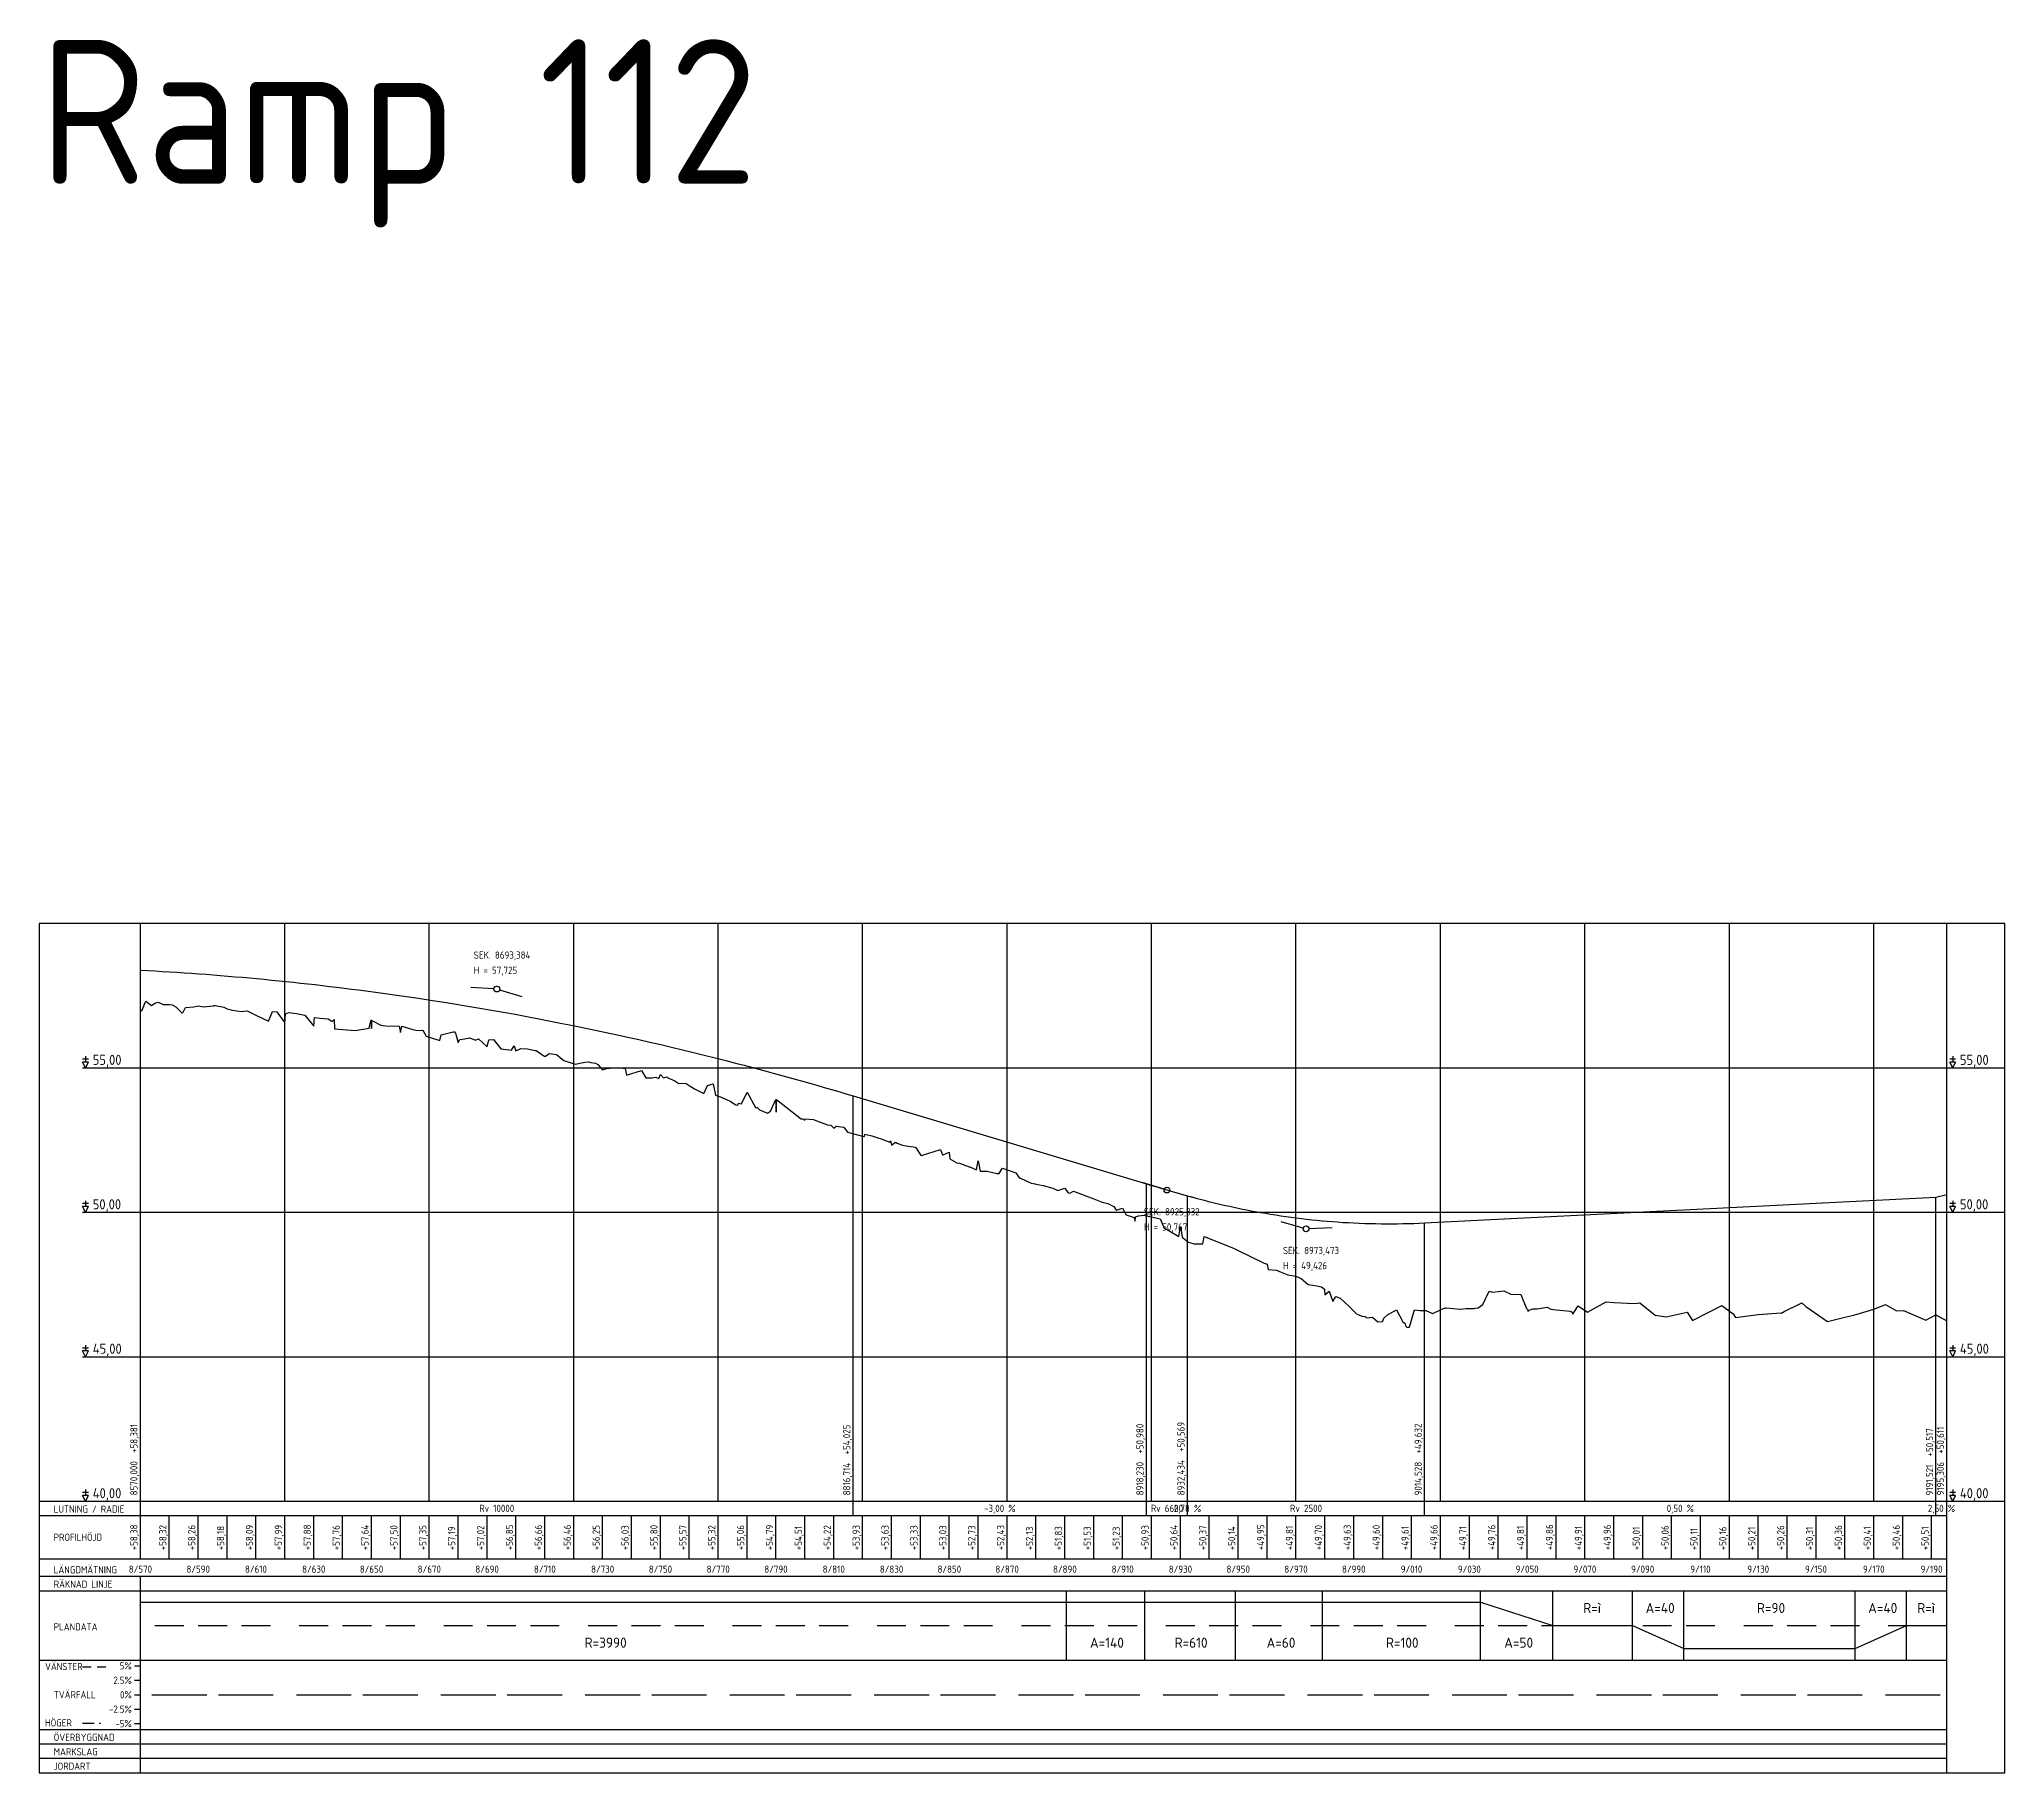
# Model space of a CAD drawing. Header units: metres. Extents: x 166122 to 177816, y 6220705 to 6231023.
# Drawn here: x 173297 to 173977, y 6226764 to 6227364 of the extents above; entities that cross this region are included whole.
import ezdxf
from ezdxf.enums import TextEntityAlignment as Align

# ---------------------------------------------------------------- set-up
doc = ezdxf.new("R2010")
doc.units = ezdxf.units.M
for name, pattern in [('CENTRUMLINJE', [27, 20, -3, 1, -3]), ('DIVIDE', [10, 4, -2, 0, -2, 0, -2]), ('STRECKAD_3', [5, 3, -2])]:
    doc.linetypes.add(name, pattern=pattern)
doc.layers.get('Defpoints').update_dxf_attribs({"color": 5})
for name, color, linetype in [('M-362B', 4, 'Continuous'), ('M-364', 6, 'Continuous'), ('M-368-T', 1, 'Continuous'), ('M-368A', 7, 'Continuous'), ('M-368B', 251, 'Continuous'), ('M-368C', 7, 'CENTRUMLINJE')]:
    doc.layers.add(name, color=color, linetype=linetype)
doc.styles.add('ISO-Anno-50', font='iso.shx', dxfattribs={"height": 5})
doc.styles.add('ISO35', font='ISO3098', dxfattribs={"height": 3.5})
doc.styles.add('P_ISO_25', font='iso.shx', dxfattribs={"height": 4})
doc.styles.add('P_ISO_35', font='ISO', dxfattribs={"height": 3.5})

msp = doc.modelspace()

# ---------------------------------------------------------------- texts
at = {"layer": 'Defpoints', "color": 7, "style": 'ISO-Anno-50'}
msp.add_text('Ramp 112', height=50, dxfattribs=at).set_placement((173297.07, 6227364.15), align=Align.TOP_LEFT)
at = {"layer": 'M-368-T'}
for s, height, style, p in [('SEK. 8693,384', 2.5, 'P_ISO_25', (173447.46, 6227045.91)), ('H = 57,725', 2.5, 'P_ISO_25', (173447.46, 6227040.66)), ('55,00', 3.5, 'P_ISO_35', (173315.57, 6227009.15)), ('55,00', 3.5, 'P_ISO_35', (173961.88, 6227009.15)), ('50,00', 3.5, 'P_ISO_35', (173315.57, 6226959.15)), ('SEK. 8925,332', 2.5, 'P_ISO_25', (173679.41, 6226957.07)), ('50,00', 3.5, 'P_ISO_35', (173961.88, 6226959.15)), ('H = 50,767', 2.5, 'P_ISO_25', (173679.41, 6226951.82)), ('SEK. 8973,473', 2.5, 'P_ISO_25', (173727.55, 6226943.67)), ('H = 49,426', 2.5, 'P_ISO_25', (173727.55, 6226938.42)), ('45,00', 3.5, 'P_ISO_35', (173315.57, 6226909.15)), ('45,00', 3.5, 'P_ISO_35', (173961.88, 6226909.15)), ('40,00', 3.5, 'P_ISO_35', (173315.57, 6226859.15)), ('40,00', 3.5, 'P_ISO_35', (173961.88, 6226859.15)), ('R=ì', 3.5, 'ISO35', (173831.51, 6226819.4)), ('A=40', 3.5, 'ISO35', (173853.09, 6226819.4)), ('R=90', 3.5, 'ISO35', (173891.61, 6226819.4)), ('A=40', 3.5, 'ISO35', (173930.13, 6226819.4)), ('R=ì', 3.5, 'ISO35', (173947.12, 6226819.4)), ('R=3990', 3.5, 'ISO35', (173485.82, 6226807.4)), ('A=140', 3.5, 'ISO35', (173660.76, 6226807.4)), ('R=610', 3.5, 'ISO35', (173690.06, 6226807.4)), ('A=60', 3.5, 'ISO35', (173721.89, 6226807.4)), ('R=100', 3.5, 'ISO35', (173763.21, 6226807.4)), ('A=50', 3.5, 'ISO35', (173804.15, 6226807.4))]:
    msp.add_text(s, height=height, dxfattribs=dict(at, style=style)).set_placement(p)
at = {"layer": 'M-368-T', "style": 'P_ISO_25'}
for s, p in [('8570,000  +58,381', (173331.07, 6226860.15)), ('8816,714  +54,025', (173577.79, 6226860.15)), ('8918,230  +50,980', (173679.3, 6226860.15)), ('8932,434  +50,569', (173693.51, 6226860.15)), ('8932,434  +50,569', (173693.51, 6226860.15)), ('9014,528  +49,632', (173775.6, 6226860.15)), ('9191,521  +50,517', (173952.6, 6226860.15)), ('9195,306  +50,611', (173956.38, 6226860.15)), ('+58,38', (173331.07, 6226841.15)), ('+58,32', (173341.07, 6226841.15)), ('+58,26', (173351.07, 6226841.15)), ('+58,18', (173361.07, 6226841.15)), ('+58,09', (173371.07, 6226841.15)), ('+57,99', (173381.07, 6226841.15)), ('+57,88', (173391.07, 6226841.15)), ('+57,76', (173401.07, 6226841.15)), ('+57,64', (173411.07, 6226841.15)), ('+57,50', (173421.07, 6226841.15)), ('+57,35', (173431.07, 6226841.15)), ('+57,19', (173441.07, 6226841.15)), ('+57,02', (173451.07, 6226841.15)), ('+56,85', (173461.07, 6226841.15)), ('+56,66', (173471.07, 6226841.15)), ('+56,46', (173481.07, 6226841.15)), ('+56,25', (173491.07, 6226841.15)), ('+56,03', (173501.07, 6226841.15)), ('+55,80', (173511.07, 6226841.15)), ('+55,57', (173521.07, 6226841.15)), ('+55,32', (173531.07, 6226841.15)), ('+55,06', (173541.07, 6226841.15)), ('+54,79', (173551.07, 6226841.15)), ('+54,51', (173561.07, 6226841.15)), ('+54,22', (173571.07, 6226841.15)), ('+53,93', (173581.07, 6226841.15)), ('+53,63', (173591.07, 6226841.15)), ('+53,33', (173601.07, 6226841.15)), ('+53,03', (173611.07, 6226841.15)), ('+52,73', (173621.07, 6226841.15)), ('+52,43', (173631.07, 6226841.15)), ('+52,13', (173641.07, 6226841.15)), ('+51,83', (173651.07, 6226841.15)), ('+51,53', (173661.07, 6226841.15)), ('+51,23', (173671.07, 6226841.15)), ('+50,93', (173681.07, 6226841.15)), ('+50,64', (173691.07, 6226841.15)), ('+50,37', (173701.07, 6226841.15)), ('+50,14', (173711.07, 6226841.15)), ('+49,95', (173721.07, 6226841.15)), ('+49,81', (173731.07, 6226841.15)), ('+49,70', (173741.07, 6226841.15)), ('+49,63', (173751.07, 6226841.15)), ('+49,60', (173761.07, 6226841.15)), ('+49,61', (173771.07, 6226841.15)), ('+49,66', (173781.07, 6226841.15)), ('+49,71', (173791.07, 6226841.15)), ('+49,76', (173801.07, 6226841.15)), ('+49,81', (173811.07, 6226841.15)), ('+49,86', (173821.07, 6226841.15)), ('+49,91', (173831.07, 6226841.15)), ('+49,96', (173841.07, 6226841.15)), ('+50,01', (173851.07, 6226841.15)), ('+50,06', (173861.07, 6226841.15)), ('+50,11', (173871.07, 6226841.15)), ('+50,16', (173881.07, 6226841.15)), ('+50,21', (173891.07, 6226841.15)), ('+50,26', (173901.07, 6226841.15)), ('+50,31', (173911.07, 6226841.15)), ('+50,36', (173921.07, 6226841.15)), ('+50,41', (173931.07, 6226841.15)), ('+50,46', (173941.07, 6226841.15)), ('+50,51', (173951.07, 6226841.15))]:
    msp.add_text(s, height=2.5, rotation=90, dxfattribs=at).set_placement(p)
at = {"layer": 'M-368-T', "linetype": 'Continuous', "style": 'P_ISO_25'}
for s, p in [('LUTNING / RADIE', (173302.07, 6226854.15)), ('PROFILHÖJD', (173302.07, 6226844.4)), ('LÄNGDMÄTNING', (173302.07, 6226833.15)), ('RÄKNAD LINJE', (173302.07, 6226828.15)), ('PLANDATA', (173302.07, 6226813.4)), ('VÄNSTER', (173299.07, 6226799.65)), ('TVÄRFALL', (173302.07, 6226789.9)), ('HÖGER', (173299.07, 6226780.15)), ('ÖVERBYGGNAD', (173302.07, 6226775.15)), ('JORDART', (173302.07, 6226765.15)), ('MARKSLAG', (173302.07, 6226770.15))]:
    msp.add_text(s, height=2.5, dxfattribs=at).set_placement(p)
for s, p in [('Rv 10000', (173455.43, 6226855.65)), ('-3,00 %', (173629.55, 6226855.65)), ('Rv 6600', (173687.41, 6226855.65)), ('2,78 %', (173694.51, 6226855.65)), ('Rv 2500', (173735.56, 6226855.65)), ('0,50 %', (173865.1, 6226855.65)), ('2,50 %', (173955.49, 6226855.65))]:
    msp.add_text(s, height=2.5, dxfattribs=at).set_placement(p, align=Align.MIDDLE_CENTER)
at = {"layer": 'M-368-T', "style": 'P_ISO_25'}
for s, p in [('8/570', (173332.07, 6226833.35)), ('8/590', (173352.07, 6226833.35)), ('8/610', (173372.07, 6226833.35)), ('8/630', (173392.07, 6226833.35)), ('8/650', (173412.07, 6226833.35)), ('8/670', (173432.07, 6226833.35)), ('8/690', (173452.07, 6226833.35)), ('8/710', (173472.07, 6226833.35)), ('8/730', (173492.07, 6226833.35)), ('8/750', (173512.07, 6226833.35)), ('8/770', (173532.07, 6226833.35)), ('8/790', (173552.07, 6226833.35)), ('8/810', (173572.07, 6226833.35)), ('8/830', (173592.07, 6226833.35)), ('8/850', (173612.07, 6226833.35)), ('8/870', (173632.07, 6226833.35)), ('8/890', (173652.07, 6226833.35)), ('8/910', (173672.07, 6226833.35)), ('8/930', (173692.07, 6226833.35)), ('8/950', (173712.07, 6226833.35)), ('8/970', (173732.07, 6226833.35)), ('8/990', (173752.07, 6226833.35)), ('9/010', (173772.07, 6226833.35)), ('9/030', (173792.07, 6226833.35)), ('9/050', (173812.07, 6226833.35)), ('9/070', (173832.07, 6226833.35)), ('9/090', (173852.07, 6226833.35)), ('9/110', (173872.07, 6226833.35)), ('9/130', (173892.07, 6226833.35)), ('9/150', (173912.07, 6226833.35)), ('9/170', (173932.07, 6226833.35)), ('9/190', (173952.07, 6226833.35))]:
    msp.add_text(s, height=2.5, dxfattribs=at).set_placement(p, align=Align.CENTER)
at = {"layer": 'M-368-T', "linetype": 'Continuous', "style": 'P_ISO_25'}
for s, p in [('5%', (173329.07, 6226799.9)), ('2.5%', (173329.07, 6226794.9)), ('-2.5%', (173329.07, 6226784.9)), ('0%', (173329.07, 6226789.9)), ('-5%', (173329.07, 6226779.9))]:
    msp.add_text(s, height=2.5, dxfattribs=at).set_placement(p, align=Align.RIGHT)

# ---------------------------------------------------------------- linework, layer by layer
at = {"layer": 'M-362B', "flags": 128}
msp.add_lwpolyline([(173332.07, 6227028.14), (173332.55, 6227027.91), (173333.77, 6227030.71), (173333.98, 6227031.16), (173335.94, 6227029.75), (173337.1, 6227030.52), (173338.17, 6227030.88), (173339.94, 6227030.11), (173342.07, 6227030.04), (173343.04, 6227030), (173344.3, 6227029.24), (173346.48, 6227027.1), (173346.87, 6227027.38), (173347.66, 6227029.03), (173350.58, 6227029.3), (173352.07, 6227029.59), (173353.92, 6227029.23), (173357.34, 6227029.65), (173357.64, 6227029.7), (173357.94, 6227029.68), (173360.94, 6227029.15), (173362.07, 6227028.58), (173363.99, 6227028.05), (173366.94, 6227027.65), (173369.03, 6227027.81), (173372.07, 6227026.37), (173376.46, 6227024.25), (173377.85, 6227027.64), (173379.29, 6227027.56), (173382.07, 6227023.68), (173382.31, 6227026.88), (173383.46, 6227027.3), (173386.14, 6227026.92), (173388.93, 6227026.32), (173392.07, 6227022.57), (173392.36, 6227025.61), (173394.31, 6227025.38), (173397.06, 6227025.14), (173398.46, 6227024.19), (173399.13, 6227024.83), (173399.23, 6227021.68), (173406.35, 6227021.04), (173411.25, 6227021.81), (173411.91, 6227024.7), (173412.07, 6227021.71), (173412.23, 6227024.56), (173415.3, 6227022.85), (173416.87, 6227022.69), (173421.66, 6227022.55), (173422.07, 6227020.37), (173422.58, 6227022.54), (173423.72, 6227022.24), (173426.41, 6227021.44), (173427.95, 6227021.02), (173429.85, 6227021.2), (173430.99, 6227019.08), (173435.77, 6227017.65), (173436.14, 6227019.61), (173440.28, 6227020.57), (173440.83, 6227020.61), (173441.16, 6227020.09), (173442.07, 6227016.85), (173442.58, 6227017.96), (173444.3, 6227018.23), (173446.09, 6227018.5), (173448.01, 6227017.74), (173449.15, 6227018.23), (173452.07, 6227015.46), (173452.67, 6227017.84), (173454.28, 6227017.97), (173456.87, 6227014.75), (173460.56, 6227014.3), (173461.42, 6227015.73), (173462.07, 6227014.01), (173463.76, 6227014.78), (173465.92, 6227014.71), (173468.69, 6227014.09), (173469.07, 6227014.15), (173472.07, 6227012.01), (173473.67, 6227013.05), (173476.09, 6227012.7), (173478.64, 6227010.62), (173482.6, 6227009.41), (173485.91, 6227010.06), (173487.2, 6227010.17), (173487.97, 6227009.97), (173489.6, 6227009.7), (173490.46, 6227009.3), (173492.07, 6227007.42), (173493.47, 6227007.94), (173497.09, 6227008.28), (173498.1, 6227008.11), (173499.86, 6227007.93), (173500.36, 6227005.59), (173505.5, 6227007.26), (173507.02, 6227004.64), (173509.05, 6227004.64), (173510.44, 6227004.86), (173511.48, 6227004.49), (173512.07, 6227005.8), (173513.09, 6227004.71), (173514.25, 6227004.99), (173514.66, 6227004.65), (173517.08, 6227003.59), (173518.4, 6227002.71), (173520.84, 6227002.81), (173520.88, 6227002.77), (173520.93, 6227002.76), (173522.07, 6227002.03), (173523.85, 6227000.89), (173527.08, 6226999.21), (173528.39, 6227001.97), (173530.33, 6227002.59), (173531.17, 6226998.64), (173532.07, 6226998.32), (173532.83, 6226998.05), (173536.26, 6226996.6), (173538.19, 6226995.3), (173538.85, 6226995.22), (173539.05, 6226995.96), (173540.08, 6226995.72), (173542.07, 6226999.73), (173545.02, 6226994.41), (173545.53, 6226994.35), (173546.38, 6226993.65), (173549.17, 6226992.48), (173550.2, 6226993.08), (173552.07, 6226997.2), (173552.08, 6226992.75), (173552.3, 6226997.14), (173560.91, 6226990.38), (173561.04, 6226990.65), (173562.07, 6226990.07), (173562.17, 6226990.43), (173565, 6226990.22), (173566.41, 6226989.71), (173569.9, 6226988.43), (173571.07, 6226988.25), (173572.07, 6226987.28), (173572.87, 6226987.93), (173575.53, 6226987.61), (173576.84, 6226985.91), (173582.07, 6226984.5), (173582.66, 6226984.34), (173582.84, 6226985.22), (173585.23, 6226984.65), (173587.35, 6226983.89), (173588.84, 6226983.5), (173589.08, 6226983.29), (173591.45, 6226982.45), (173591.7, 6226982.91), (173592.07, 6226981.32), (173593.49, 6226982.35), (173593.98, 6226982.11), (173595.84, 6226981.42), (173597.1, 6226981.12), (173600.42, 6226980.67), (173602.07, 6226977.99), (173602.47, 6226977.84), (173608.99, 6226979.84), (173609.75, 6226977.99), (173609.95, 6226977.97), (173612.07, 6226978.95), (173612.27, 6226976.62), (173614.68, 6226975.31), (173615.6, 6226975.16), (173618.96, 6226973.86), (173619.21, 6226973.9), (173621.42, 6226972.82), (173622.07, 6226976), (173622.7, 6226972.41), (173623.14, 6226972.36), (173623.33, 6226972.38), (173625.15, 6226972.4), (173628.55, 6226971.61), (173628.59, 6226971.57), (173628.84, 6226971.6), (173629.17, 6226971.43), (173630.44, 6226973.46), (173635.07, 6226971.81), (173636.3, 6226970.03), (173636.52, 6226970.02), (173636.63, 6226969.95), (173636.66, 6226969.95), (173640.45, 6226968.22), (173641.74, 6226967.97), (173642.07, 6226967.89), (173644.53, 6226967.36), (173647.88, 6226966.45), (173649.62, 6226965.7), (173652.07, 6226966.44), (173653.05, 6226965), (173653.19, 6226964.96), (173653.3, 6226964.92), (173653.81, 6226964.72), (173655.06, 6226965.47), (173662.07, 6226962.82), (173665, 6226961.69), (173666.91, 6226961.17), (173668.99, 6226960.16), (173669.85, 6226958.88), (173670.96, 6226959.22), (173672.07, 6226959.59), (173673.28, 6226957.28), (173676.07, 6226956.38), (173676.37, 6226955.05), (173676.55, 6226956.56), (173677.58, 6226956.88), (173679.41, 6226957.16), (173685.04, 6226955.84), (173686.39, 6226952.64), (173688.44, 6226951.57), (173691.49, 6226949.73), (173692.07, 6226953.22), (173692.65, 6226949.56), (173694.84, 6226947.82), (173695.64, 6226947.61), (173696.68, 6226947.17), (173699.83, 6226947.2), (173700.32, 6226949.77), (173710.41, 6226945.69), (173712.07, 6226944.96), (173721.04, 6226940.56), (173722.07, 6226940.22), (173722.46, 6226938.32), (173725.27, 6226938.13), (173726.94, 6226937.46), (173729.24, 6226936.49), (173732.07, 6226936.02), (173732.77, 6226935.64), (173733.28, 6226935.46), (173733.9, 6226935.21), (173736.27, 6226933.11), (173739.29, 6226932.64), (173740.95, 6226932.34), (173741.91, 6226931.56), (173742.07, 6226929.55), (173743.58, 6226930.81), (173744.83, 6226927.26), (173745.83, 6226928.98), (173747.34, 6226928.46), (173750.24, 6226925.77), (173752.07, 6226923.96), (173753, 6226923.01), (173753.62, 6226922.7), (173754.81, 6226922.13), (173756.05, 6226922.11), (173756.49, 6226921.58), (173758.52, 6226921.84), (173760.38, 6226920.25), (173762.02, 6226920.37), (173762.07, 6226920.5), (173762.52, 6226921.54), (173763.74, 6226922.67), (173766.84, 6226924.38), (173769.04, 6226920.22), (173769.84, 6226919.65), (173770.02, 6226918.88), (173770.46, 6226918.4), (173771.3, 6226918.21), (173771.72, 6226919.57), (173772.07, 6226920.75), (173773.14, 6226924.32), (173774.94, 6226924.14), (173777.01, 6226924.19), (173779.36, 6226923.07), (173779.43, 6226923.08), (173782.07, 6226924.33), (173783.59, 6226925.06), (173783.78, 6226924.99), (173784.04, 6226925.08), (173788.91, 6226924.63), (173790.94, 6226924.81), (173792.07, 6226924.83), (173793.89, 6226924.88), (173794.09, 6226925), (173795.14, 6226925.02), (173796.78, 6226926.23), (173798.99, 6226930.8), (173800.13, 6226930.46), (173802.07, 6226930.71), (173803.99, 6226930.93), (173806.38, 6226929.76), (173806.45, 6226929.76), (173806.51, 6226929.75), (173809.9, 6226929.65), (173811.82, 6226924.88), (173812.07, 6226924.63), (173812.25, 6226924.46), (173812.49, 6226923.85), (173812.83, 6226924.22), (173814.09, 6226924.74), (173815.52, 6226924.75), (173819, 6226925.26), (173820.28, 6226924.61), (173822.07, 6226924.42), (173824.67, 6226924.14), (173826.84, 6226923.87), (173827.5, 6226923.65), (173827.9, 6226922.84), (173828.44, 6226923.81), (173829.79, 6226925.79), (173832.94, 6226923.57), (173839.42, 6226927.09), (173842.07, 6226926.95), (173849.21, 6226926.58), (173851.07, 6226926.77), (173856.37, 6226922.57), (173860.18, 6226921.99), (173867.42, 6226923.59), (173869.27, 6226920.71), (173879.5, 6226925.84), (173883.37, 6226922.96), (173884.22, 6226921.75), (173892.07, 6226922.76), (173899.96, 6226923.34), (173900.21, 6226923.24), (173900.42, 6226923.45), (173901.09, 6226923.76), (173907.14, 6226926.77), (173908.6, 6226925.48), (173916.05, 6226920.35), (173922.07, 6226921.81), (173925.17, 6226922.55), (173932.07, 6226924.63), (173933.02, 6226924.91), (173936.12, 6226926.16), (173939.89, 6226924.01), (173942.34, 6226924.1), (173950.03, 6226920.83), (173953.52, 6226922.62), (173957.07, 6226920.71), (173957.38, 6226920.68)], dxfattribs=at)
at = {"layer": 'M-364', "flags": 128}
msp.add_lwpolyline([(173332.07, 6227041.97, -0.019968), (173412.63, 6227034.44, -0.015929), (173478.09, 6227023.54, -0.014361), (173538.51, 6227009.68, -0.00935), (173578.79, 6226998.41), (173680.3, 6226967.95, 0.004971), (173694.51, 6226963.84), (173694.51, 6226963.84, 0.022281), (173717.96, 6226958.41, 0.028033), (173746.45, 6226954.78, 0.030154), (173776.6, 6226954.47), (173953.6, 6226963.32), (173957.38, 6226964.27)], format="xyb", dxfattribs=at)
at = {"layer": 'M-368-T'}
for p, q in [((173314.07, 6227011.15), (173312.07, 6227011.15)), ((173313.07, 6227012.15), (173313.07, 6227010.15)), ((173960.38, 6227011.15), (173958.38, 6227011.15)), ((173959.38, 6227012.15), (173959.38, 6227010.15)), ((173313.07, 6227008.15), (173312.07, 6227010.15)), ((173314.07, 6227010.15), (173312.07, 6227010.15)), ((173313.07, 6227008.15), (173314.07, 6227010.15)), ((173959.38, 6227008.15), (173958.38, 6227010.15)), ((173960.38, 6227010.15), (173958.38, 6227010.15)), ((173959.38, 6227008.15), (173960.38, 6227010.15)), ((173314.07, 6226961.15), (173312.07, 6226961.15)), ((173313.07, 6226958.15), (173312.07, 6226960.15)), ((173314.07, 6226960.15), (173312.07, 6226960.15)), ((173313.07, 6226962.15), (173313.07, 6226960.15)), ((173313.07, 6226958.15), (173314.07, 6226960.15)), ((173960.38, 6226961.15), (173958.38, 6226961.15)), ((173959.38, 6226958.15), (173958.38, 6226960.15)), ((173960.38, 6226960.15), (173958.38, 6226960.15)), ((173959.38, 6226962.15), (173959.38, 6226960.15)), ((173959.38, 6226958.15), (173960.38, 6226960.15)), ((173314.07, 6226911.15), (173312.07, 6226911.15)), ((173313.07, 6226908.15), (173312.07, 6226910.15)), ((173314.07, 6226910.15), (173312.07, 6226910.15)), ((173313.07, 6226912.15), (173313.07, 6226910.15)), ((173313.07, 6226908.15), (173314.07, 6226910.15)), ((173960.38, 6226911.15), (173958.38, 6226911.15)), ((173959.38, 6226908.15), (173958.38, 6226910.15)), ((173960.38, 6226910.15), (173958.38, 6226910.15)), ((173959.38, 6226912.15), (173959.38, 6226910.15)), ((173959.38, 6226908.15), (173960.38, 6226910.15)), ((173313.07, 6226862.15), (173313.07, 6226860.15)), ((173959.38, 6226862.15), (173959.38, 6226860.15)), ((173314.07, 6226861.15), (173312.07, 6226861.15)), ((173313.07, 6226858.15), (173312.07, 6226860.15)), ((173314.07, 6226860.15), (173312.07, 6226860.15)), ((173313.07, 6226858.15), (173314.07, 6226860.15)), ((173960.38, 6226861.15), (173958.38, 6226861.15)), ((173959.38, 6226858.15), (173958.38, 6226860.15)), ((173960.38, 6226860.15), (173958.38, 6226860.15)), ((173959.38, 6226858.15), (173960.38, 6226860.15))]:
    msp.add_line(p, q, dxfattribs=at)
at = {"layer": 'M-368-T', "linetype": 'Continuous'}
for p, q in [((173578.79, 6226853.15), (173578.79, 6226858.15)), ((173680.3, 6226853.15), (173680.3, 6226858.15)), ((173694.51, 6226853.15), (173694.51, 6226858.15)), ((173694.51, 6226853.15), (173694.51, 6226858.15)), ((173776.6, 6226853.15), (173776.6, 6226858.15)), ((173953.6, 6226853.15), (173953.6, 6226858.15)), ((173957.38, 6226853.15), (173957.38, 6226858.15))]:
    msp.add_line(p, q, dxfattribs=at)
at = {"layer": 'M-368A'}
msp.add_lwpolyline([(173297.07, 6226764.15), (173977.38, 6226764.15), (173977.38, 6227058.15), (173297.07, 6227058.15), (173297.07, 6226764.15)], dxfattribs=at)
at = {"layer": 'M-368B'}
for p, q in [((173332.07, 6226858.15), (173332.07, 6227058.15)), ((173382.07, 6226858.15), (173382.07, 6227058.15)), ((173432.07, 6226858.15), (173432.07, 6227058.15)), ((173482.07, 6226858.15), (173482.07, 6227058.15)), ((173532.07, 6226858.15), (173532.07, 6227058.15)), ((173582.07, 6226858.15), (173582.07, 6227058.15)), ((173632.07, 6226858.15), (173632.07, 6227058.15)), ((173682.07, 6226858.15), (173682.07, 6227058.15)), ((173732.07, 6226858.15), (173732.07, 6227058.15)), ((173782.07, 6226858.15), (173782.07, 6227058.15)), ((173832.07, 6226858.15), (173832.07, 6227058.15)), ((173882.07, 6226858.15), (173882.07, 6227058.15)), ((173932.07, 6226858.15), (173932.07, 6227058.15)), ((173957.38, 6226764.15), (173957.38, 6227058.15)), ((173332.07, 6226858.15), (173332.07, 6227041.97)), ((173454.46, 6227035.46), (173446.47, 6227035.89)), ((173456.42, 6227035.12), (173464.08, 6227032.82)), ((173312.07, 6227008.15), (173977.38, 6227008.15)), ((173578.79, 6226858.15), (173578.79, 6226998.41)), ((173686.45, 6226966.11), (173678.79, 6226968.41)), ((173680.3, 6226858.15), (173680.3, 6226967.95)), ((173688.37, 6226965.55), (173696.08, 6226963.41)), ((173694.51, 6226858.15), (173694.51, 6226963.84)), ((173694.51, 6226858.15), (173694.51, 6226963.84)), ((173953.6, 6226858.15), (173953.6, 6226963.32)), ((173957.38, 6226858.15), (173957.38, 6226964.27)), ((173312.07, 6226958.15), (173977.38, 6226958.15)), ((173734.58, 6226952.68), (173726.88, 6226954.83)), ((173736.55, 6226952.47), (173744.54, 6226952.87)), ((173776.6, 6226858.15), (173776.6, 6226954.47)), ((173312.07, 6226908.15), (173977.38, 6226908.15)), ((173297.07, 6226858.15), (173977.38, 6226858.15)), ((173332.07, 6226838.15), (173332.07, 6226858.15)), ((173297.07, 6226853.15), (173957.38, 6226853.15)), ((173342.07, 6226838.15), (173342.07, 6226853.15)), ((173352.07, 6226838.15), (173352.07, 6226853.15)), ((173362.07, 6226838.15), (173362.07, 6226853.15)), ((173372.07, 6226838.15), (173372.07, 6226853.15)), ((173382.07, 6226838.15), (173382.07, 6226853.15)), ((173392.07, 6226838.15), (173392.07, 6226853.15)), ((173402.07, 6226838.15), (173402.07, 6226853.15)), ((173412.07, 6226838.15), (173412.07, 6226853.15)), ((173422.07, 6226838.15), (173422.07, 6226853.15)), ((173432.07, 6226838.15), (173432.07, 6226853.15)), ((173442.07, 6226838.15), (173442.07, 6226853.15)), ((173452.07, 6226838.15), (173452.07, 6226853.15)), ((173462.07, 6226838.15), (173462.07, 6226853.15)), ((173472.07, 6226838.15), (173472.07, 6226853.15)), ((173482.07, 6226838.15), (173482.07, 6226853.15)), ((173492.07, 6226838.15), (173492.07, 6226853.15)), ((173502.07, 6226838.15), (173502.07, 6226853.15)), ((173512.07, 6226838.15), (173512.07, 6226853.15)), ((173522.07, 6226838.15), (173522.07, 6226853.15)), ((173532.07, 6226838.15), (173532.07, 6226853.15)), ((173542.07, 6226838.15), (173542.07, 6226853.15)), ((173552.07, 6226838.15), (173552.07, 6226853.15)), ((173562.07, 6226838.15), (173562.07, 6226853.15)), ((173572.07, 6226838.15), (173572.07, 6226853.15)), ((173582.07, 6226838.15), (173582.07, 6226853.15)), ((173592.07, 6226838.15), (173592.07, 6226853.15)), ((173602.07, 6226838.15), (173602.07, 6226853.15)), ((173612.07, 6226838.15), (173612.07, 6226853.15)), ((173622.07, 6226838.15), (173622.07, 6226853.15)), ((173632.07, 6226838.15), (173632.07, 6226853.15)), ((173642.07, 6226838.15), (173642.07, 6226853.15)), ((173652.07, 6226838.15), (173652.07, 6226853.15)), ((173662.07, 6226838.15), (173662.07, 6226853.15)), ((173672.07, 6226838.15), (173672.07, 6226853.15)), ((173682.07, 6226838.15), (173682.07, 6226853.15)), ((173692.07, 6226838.15), (173692.07, 6226853.15)), ((173702.07, 6226838.15), (173702.07, 6226853.15)), ((173712.07, 6226838.15), (173712.07, 6226853.15)), ((173722.07, 6226838.15), (173722.07, 6226853.15)), ((173732.07, 6226838.15), (173732.07, 6226853.15)), ((173742.07, 6226838.15), (173742.07, 6226853.15)), ((173752.07, 6226838.15), (173752.07, 6226853.15)), ((173762.07, 6226838.15), (173762.07, 6226853.15)), ((173772.07, 6226838.15), (173772.07, 6226853.15)), ((173782.07, 6226838.15), (173782.07, 6226853.15)), ((173792.07, 6226838.15), (173792.07, 6226853.15)), ((173802.07, 6226838.15), (173802.07, 6226853.15)), ((173812.07, 6226838.15), (173812.07, 6226853.15)), ((173822.07, 6226838.15), (173822.07, 6226853.15)), ((173832.07, 6226838.15), (173832.07, 6226853.15)), ((173842.07, 6226838.15), (173842.07, 6226853.15)), ((173852.07, 6226838.15), (173852.07, 6226853.15)), ((173862.07, 6226838.15), (173862.07, 6226853.15)), ((173872.07, 6226838.15), (173872.07, 6226853.15)), ((173882.07, 6226838.15), (173882.07, 6226853.15)), ((173892.07, 6226838.15), (173892.07, 6226853.15)), ((173902.07, 6226838.15), (173902.07, 6226853.15)), ((173912.07, 6226838.15), (173912.07, 6226853.15)), ((173922.07, 6226838.15), (173922.07, 6226853.15)), ((173932.07, 6226838.15), (173932.07, 6226853.15)), ((173942.07, 6226838.15), (173942.07, 6226853.15)), ((173952.07, 6226838.15), (173952.07, 6226853.15)), ((173297.07, 6226838.15), (173957.38, 6226838.15)), ((173297.07, 6226832.15), (173957.38, 6226832.15)), ((173332.07, 6226764.15), (173332.07, 6226832.15)), ((173297.07, 6226827.15), (173957.38, 6226827.15)), ((173652.58, 6226803.15), (173652.58, 6226827.15)), ((173679.8, 6226803.15), (173679.8, 6226827.15)), ((173711.18, 6226803.15), (173711.18, 6226827.15)), ((173741.28, 6226803.15), (173741.28, 6226827.15)), ((173795.99, 6226803.15), (173795.99, 6226827.15)), ((173820.99, 6226803.15), (173820.99, 6226827.15)), ((173848.54, 6226803.15), (173848.54, 6226827.15)), ((173866.31, 6226803.15), (173866.31, 6226827.15)), ((173925.58, 6226803.15), (173925.58, 6226827.15)), ((173943.36, 6226803.15), (173943.36, 6226827.15)), ((173297.07, 6226803.15), (173957.38, 6226803.15)), ((173330.07, 6226801.15), (173332.07, 6226801.15)), ((173330.07, 6226796.15), (173332.07, 6226796.15)), ((173330.07, 6226791.15), (173332.07, 6226791.15)), ((173330.07, 6226786.15), (173332.07, 6226786.15)), ((173330.07, 6226781.15), (173332.07, 6226781.15)), ((173297.07, 6226779.15), (173957.38, 6226779.15)), ((173297.07, 6226774.15), (173957.38, 6226774.15)), ((173297.07, 6226769.15), (173957.38, 6226769.15))]:
    msp.add_line(p, q, dxfattribs=at)
at = {"layer": 'M-368B', "linetype": 'STRECKAD_3'}
msp.add_line((173312.07, 6226800.85), (173322.07, 6226800.85), dxfattribs=at)
at = {"layer": 'M-368B', "linetype": 'DIVIDE'}
msp.add_line((173312.07, 6226781.25), (173322.07, 6226781.25), dxfattribs=at)
at = {"layer": 'M-368B'}
msp.add_lwpolyline([(173332.07, 6226823.15), (173652.58, 6226823.15), (173679.8, 6226823.15), (173711.18, 6226823.15), (173741.28, 6226823.15), (173795.99, 6226823.15), (173820.99, 6226815.15), (173820.99, 6226815.15), (173848.54, 6226815.15), (173866.31, 6226807.15), (173866.31, 6226807.15), (173925.58, 6226807.15), (173943.36, 6226815.15), (173943.36, 6226815.15), (173957.38, 6226815.15)], dxfattribs=at)
for centre in [(173455.46, 6227035.41), (173687.41, 6226965.82), (173735.55, 6226952.42)]:
    msp.add_circle(centre, 1, dxfattribs=at)
at = {"layer": 'M-368C'}
for p, q in [((173337.07, 6226815.15), (173347.07, 6226815.15)), ((173352.07, 6226815.15), (173362.07, 6226815.15)), ((173367.07, 6226815.15), (173377.07, 6226815.15)), ((173387.07, 6226815.15), (173397.07, 6226815.15)), ((173402.07, 6226815.15), (173412.07, 6226815.15)), ((173417.07, 6226815.15), (173427.07, 6226815.15)), ((173437.07, 6226815.15), (173447.07, 6226815.15)), ((173452.07, 6226815.15), (173462.07, 6226815.15)), ((173467.07, 6226815.15), (173477.07, 6226815.15)), ((173487.07, 6226815.15), (173497.07, 6226815.15)), ((173502.07, 6226815.15), (173512.07, 6226815.15)), ((173517.07, 6226815.15), (173527.07, 6226815.15)), ((173537.07, 6226815.15), (173547.07, 6226815.15)), ((173552.07, 6226815.15), (173562.07, 6226815.15)), ((173567.07, 6226815.15), (173577.07, 6226815.15)), ((173587.07, 6226815.15), (173597.07, 6226815.15)), ((173602.07, 6226815.15), (173612.07, 6226815.15)), ((173617.07, 6226815.15), (173627.07, 6226815.15)), ((173637.07, 6226815.15), (173647.07, 6226815.15)), ((173652.07, 6226815.15), (173662.07, 6226815.15)), ((173667.07, 6226815.15), (173677.07, 6226815.15)), ((173687.07, 6226815.15), (173697.07, 6226815.15)), ((173702.07, 6226815.15), (173712.07, 6226815.15)), ((173717.07, 6226815.15), (173727.07, 6226815.15)), ((173737.07, 6226815.15), (173747.07, 6226815.15)), ((173752.07, 6226815.15), (173762.07, 6226815.15)), ((173767.07, 6226815.15), (173777.07, 6226815.15)), ((173787.07, 6226815.15), (173797.07, 6226815.15)), ((173802.07, 6226815.15), (173812.07, 6226815.15)), ((173817.07, 6226815.15), (173827.07, 6226815.15)), ((173837.07, 6226815.15), (173847.07, 6226815.15)), ((173852.07, 6226815.15), (173862.07, 6226815.15)), ((173867.07, 6226815.15), (173877.07, 6226815.15)), ((173887.07, 6226815.15), (173897.07, 6226815.15)), ((173902.07, 6226815.15), (173912.07, 6226815.15)), ((173917.07, 6226815.15), (173927.07, 6226815.15)), ((173937.07, 6226815.15), (173947.07, 6226815.15)), ((173336.07, 6226791.15), (173355.07, 6226791.15)), ((173359.07, 6226791.15), (173378.07, 6226791.15)), ((173386.07, 6226791.15), (173405.07, 6226791.15)), ((173409.07, 6226791.15), (173428.07, 6226791.15)), ((173436.07, 6226791.15), (173455.07, 6226791.15)), ((173459.07, 6226791.15), (173478.07, 6226791.15)), ((173486.07, 6226791.15), (173505.07, 6226791.15)), ((173509.07, 6226791.15), (173528.07, 6226791.15)), ((173536.07, 6226791.15), (173555.07, 6226791.15)), ((173559.07, 6226791.15), (173578.07, 6226791.15)), ((173586.07, 6226791.15), (173605.07, 6226791.15)), ((173609.07, 6226791.15), (173628.07, 6226791.15)), ((173636.07, 6226791.15), (173655.07, 6226791.15)), ((173659.07, 6226791.15), (173678.07, 6226791.15)), ((173686.07, 6226791.15), (173705.07, 6226791.15)), ((173709.07, 6226791.15), (173728.07, 6226791.15)), ((173736.07, 6226791.15), (173755.07, 6226791.15)), ((173759.07, 6226791.15), (173778.07, 6226791.15)), ((173786.07, 6226791.15), (173805.07, 6226791.15)), ((173809.07, 6226791.15), (173828.07, 6226791.15)), ((173836.07, 6226791.15), (173855.07, 6226791.15)), ((173859.07, 6226791.15), (173878.07, 6226791.15)), ((173886.07, 6226791.15), (173905.07, 6226791.15)), ((173909.07, 6226791.15), (173928.07, 6226791.15)), ((173936.07, 6226791.15), (173955.07, 6226791.15))]:
    msp.add_line(p, q, dxfattribs=at)

msp.set_redraw_order([(e.dxf.handle, doc.entitydb.next_handle()) for e in msp.query("TEXT MTEXT ATTDEF DIMENSION ARC_DIMENSION")])  # texts and dimensions are drawn at this point

doc.saveas('drawing.dxf')
